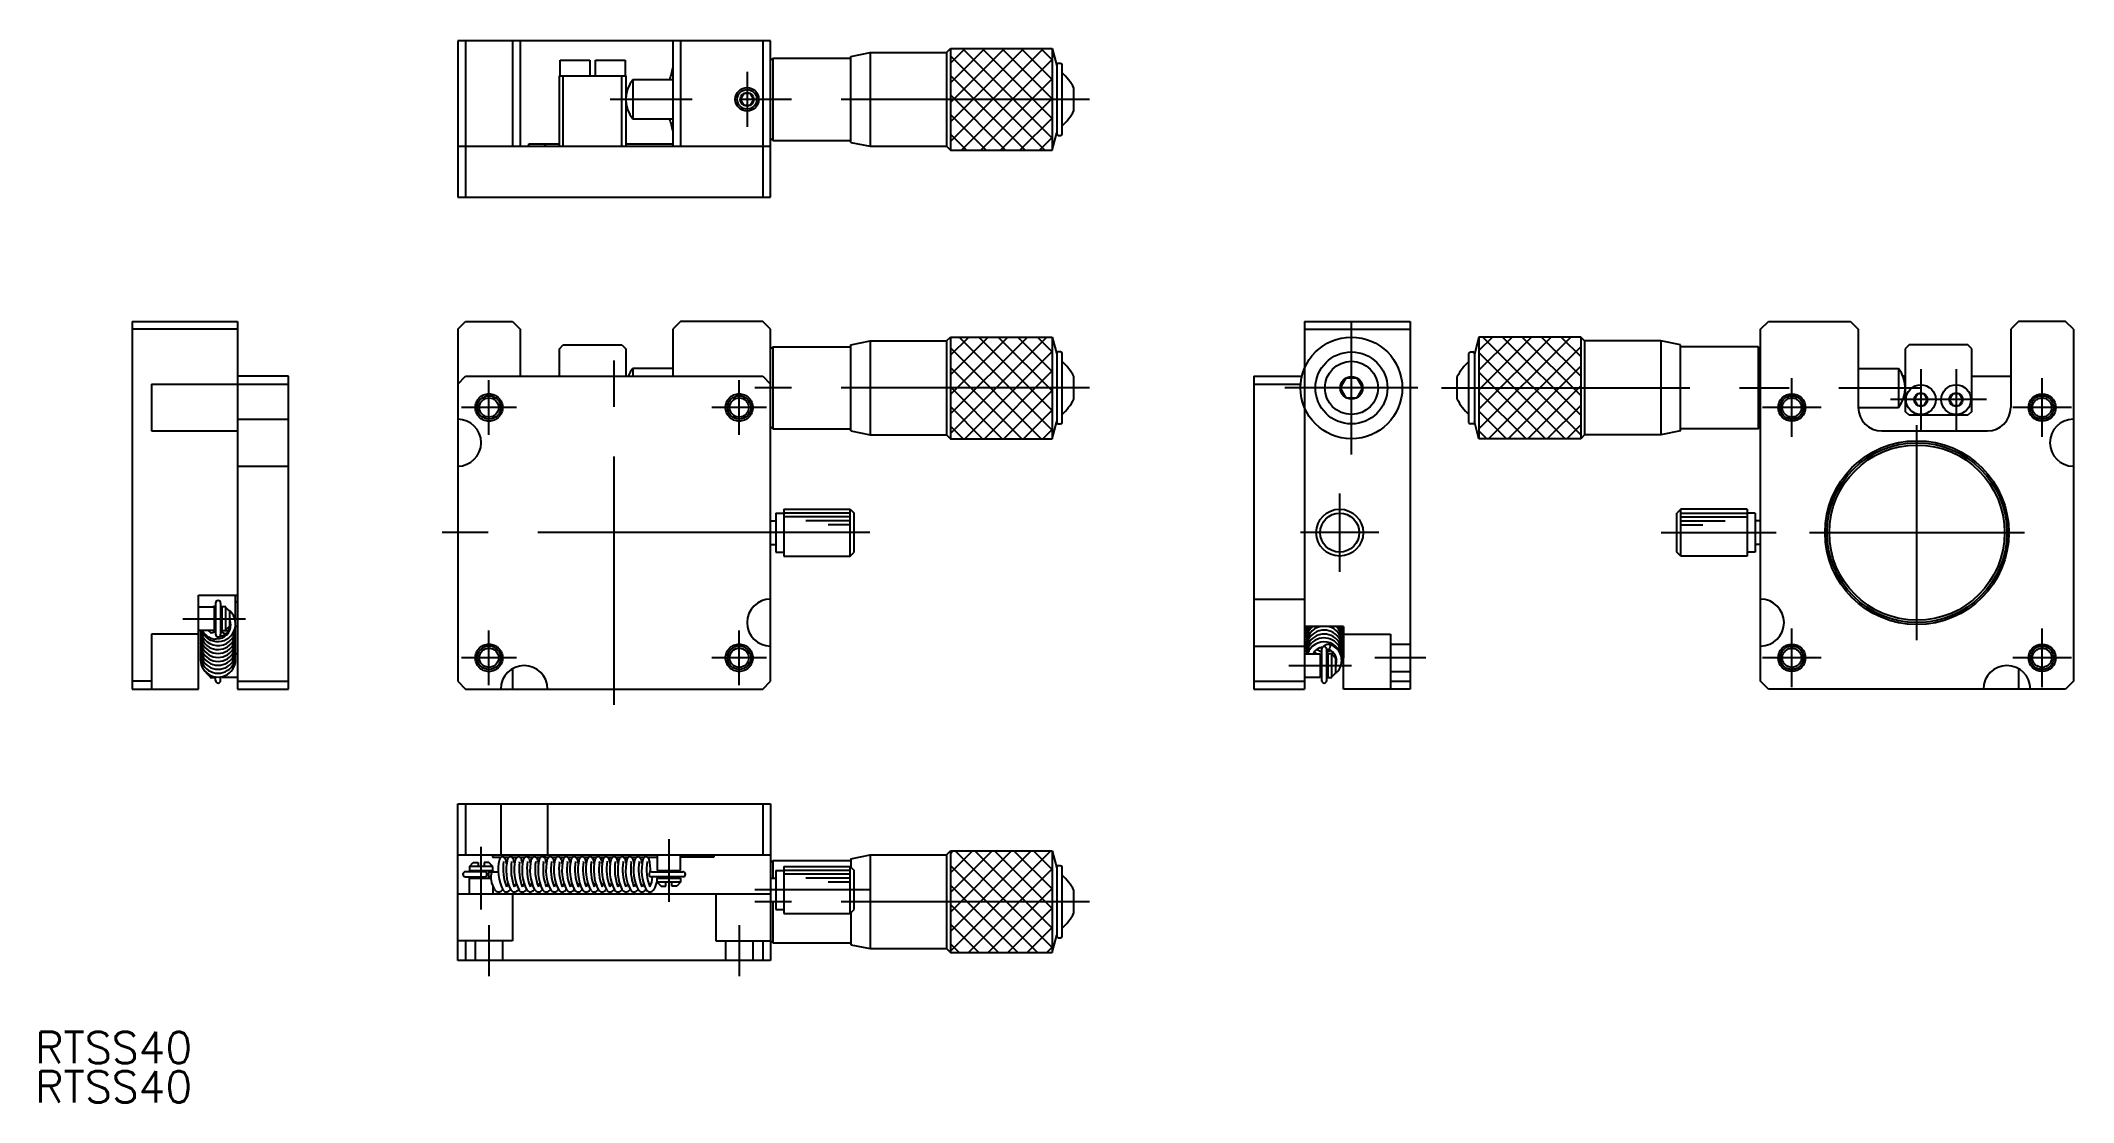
# Model space of a CAD drawing. Extents: x 1 to 261, y 0 to 136.
import ezdxf

# ---------------------------------------------------------------- set-up
doc = ezdxf.new("R2010")
doc.units = 0
doc.linetypes.add('CENTER', pattern=[50.8, 31.75, -6.35, 6.35, -6.35])
doc.linetypes.add('DASHED', pattern=[19.05, 12.7, -6.35])
doc.layers.get('0').update_dxf_attribs({"linetype": 'CONTINUOUS'})
doc.layers.add('CENTER', color=1, linetype='CENTER')
doc.styles.get("Standard").update_dxf_attribs({"font": 'txt.shx', "height": 3, "bigfont": 'bigfont.shx'})

# ---------------------------------------------------------------- blocks, each defined once
blk = doc.blocks.new('*U18')
at = {"color": 7, "linetype": 'CONTINUOUS'}
blk.add_text('RTSS40', height=4, dxfattribs=at).set_placement((0, 5))
blk = doc.blocks.new('*U19')
at = {"color": 7, "linetype": 'CONTINUOUS'}
blk.add_text('RTSS40', height=4, dxfattribs=at).set_placement((0, 0))

msp = doc.modelspace()

# ---------------------------------------------------------------- linework, layer by layer
at = {"color": 7, "linetype": 'CONTINUOUS'}
for p, q in [((54.01, 135.72), (54.01, 115.72)), ((94.01, 135.72), (54.01, 135.72)), ((55.01, 135.72), (55.01, 115.72)), ((61.01, 135.72), (61.01, 122.22)), ((62.01, 135.72), (62.01, 122.22)), ((81.51, 135.72), (81.51, 122.22)), ((82.51, 135.72), (82.51, 122.22)), ((93.01, 135.72), (93.01, 115.72)), ((94.01, 115.72), (94.01, 135.72)), ((67.11, 131.22), (67.11, 133.22)), ((67.11, 133.22), (70.91, 133.22)), ((70.91, 133.22), (70.91, 131.22)), ((71.61, 131.22), (71.61, 133.22)), ((71.61, 133.22), (75.41, 133.22)), ((75.41, 133.22), (75.41, 131.22)), ((94.01, 133.17), (94.31, 133.47)), ((94.31, 133.47), (94.31, 122.97)), ((94.31, 133.47), (104.26, 133.47)), ((104.26, 133.72), (106.76, 134.22)), ((104.26, 122.72), (104.26, 133.72)), ((106.76, 134.22), (106.76, 122.22)), ((106.76, 134.22), (116.51, 134.22)), ((116.51, 134.22), (117.01, 134.72)), ((116.51, 134.22), (116.51, 122.22)), ((117.01, 134.72), (130.01, 134.72)), ((117.01, 134.72), (117.01, 121.72)), ((130.01, 134.72), (130.6, 132.52)), ((130.01, 134.72), (130.01, 121.72)), ((130.6, 132.62), (130.6, 123.82)), ((131.1, 132.82), (130.8, 132.82)), ((131.3, 123.82), (131.3, 132.62)), ((67.01, 122.22), (67.01, 131.22)), ((67.01, 131.22), (75.51, 131.22)), ((67.51, 122.22), (67.51, 131.22)), ((75.01, 122.22), (75.01, 131.22)), ((75.51, 131.22), (75.51, 122.22)), ((81.51, 130.72), (76.39, 130.72)), ((76.39, 130.72), (76.39, 125.72)), ((90.58, 128.97), (90.14, 128.22)), ((90.14, 128.22), (90.58, 127.47)), ((91.44, 128.97), (90.58, 128.97)), ((90.58, 127.47), (91.44, 127.47)), ((91.88, 128.22), (91.44, 128.97)), ((91.44, 127.47), (91.88, 128.22)), ((132.8, 126.78), (132.8, 129.67)), ((76.39, 125.72), (81.51, 125.72)), ((54.01, 122.22), (94.01, 122.22)), ((63.1, 122.22), (63.1, 122.52)), ((63.1, 122.52), (67.01, 122.52)), ((65.31, 122.22), (65.01, 122.52)), ((75.51, 122.52), (81.5, 122.52)), ((94.31, 122.97), (94.01, 123.27)), ((94.31, 122.97), (104.26, 122.97)), ((104.26, 122.72), (106.76, 122.22)), ((106.76, 122.22), (116.51, 122.22)), ((116.51, 122.22), (117.01, 121.72)), ((130.01, 121.72), (130.6, 123.92)), ((130.8, 123.62), (131.1, 123.62)), ((117.01, 121.72), (130.01, 121.72)), ((54.01, 115.72), (94.01, 115.72)), ((12.37, 99.83), (25.87, 99.83)), ((12.37, 99.83), (12.37, 52.83)), ((25.87, 98.83), (12.37, 98.83)), ((25.87, 99.83), (25.87, 52.83)), ((54.01, 98.83), (55.01, 99.83)), ((54.01, 98.83), (54.01, 53.83)), ((55.01, 99.83), (61.01, 99.83)), ((61.01, 99.83), (62.01, 98.83)), ((62.01, 98.83), (62.01, 92.83)), ((82.51, 99.83), (81.51, 98.83)), ((81.51, 98.83), (81.51, 92.83)), ((93.01, 99.83), (82.51, 99.83)), ((94.01, 98.83), (93.01, 99.83)), ((94.01, 53.83), (94.01, 98.83)), ((162.29, 99.83), (175.79, 99.83)), ((162.29, 99.83), (162.29, 93.83)), ((162.29, 98.83), (175.79, 98.83)), ((175.79, 99.83), (175.79, 52.83)), ((220.6, 98.83), (221.6, 99.83)), ((220.6, 53.83), (220.6, 98.83)), ((221.6, 99.83), (232.1, 99.83)), ((232.1, 99.83), (233.1, 98.83)), ((233.1, 98.83), (233.1, 88.83)), ((253.6, 99.83), (252.6, 98.83)), ((252.6, 98.83), (252.6, 88.83)), ((259.6, 99.83), (253.6, 99.83)), ((260.6, 98.83), (259.6, 99.83)), ((260.6, 98.83), (260.6, 53.83)), ((67.01, 96.33), (67.51, 96.83)), ((67.01, 92.83), (67.01, 96.33)), ((67.51, 96.83), (75.01, 96.83)), ((75.01, 96.83), (75.51, 96.33)), ((75.51, 96.33), (75.51, 92.83)), ((94.01, 96.28), (94.31, 96.58)), ((94.31, 96.58), (94.31, 86.08)), ((94.31, 96.58), (104.26, 96.58)), ((104.26, 96.83), (106.76, 97.33)), ((104.26, 85.83), (104.26, 96.83)), ((106.76, 97.33), (106.76, 85.33)), ((106.76, 97.33), (116.51, 97.33)), ((116.51, 97.33), (117.01, 97.83)), ((116.51, 97.33), (116.51, 85.33)), ((117.01, 97.83), (130.01, 97.83)), ((117.01, 97.83), (117.01, 84.83)), ((130.01, 97.83), (130.6, 95.63)), ((130.01, 97.83), (130.01, 84.83)), ((184.6, 97.83), (184.01, 95.63)), ((197.6, 97.83), (184.6, 97.83)), ((184.6, 97.83), (184.6, 84.83)), ((198.1, 97.33), (197.6, 97.83)), ((197.6, 97.83), (197.6, 84.83)), ((207.85, 97.33), (198.1, 97.33)), ((198.1, 97.33), (198.1, 85.33)), ((210.35, 96.83), (207.85, 97.33)), ((207.85, 97.33), (207.85, 85.33)), ((210.35, 85.83), (210.35, 96.83)), ((220.3, 96.58), (210.35, 96.58)), ((220.6, 96.28), (220.3, 96.58)), ((220.3, 96.58), (220.3, 86.08)), ((239.6, 96.83), (239.1, 96.33)), ((239.1, 96.33), (239.1, 88.33)), ((247.1, 96.83), (239.6, 96.83)), ((247.6, 96.33), (247.1, 96.83)), ((247.6, 88.33), (247.6, 96.33)), ((81.51, 93.83), (76.39, 93.83)), ((76.39, 93.83), (76.39, 92.83)), ((130.6, 95.73), (130.6, 86.93)), ((131.1, 95.93), (130.8, 95.93)), ((131.3, 86.93), (131.3, 95.73)), ((183.31, 86.93), (183.31, 95.73)), ((183.51, 95.93), (183.81, 95.93)), ((184.01, 95.73), (184.01, 86.93)), ((233.1, 93.83), (238.22, 93.83)), ((238.22, 93.83), (238.22, 88.83)), ((14.87, 91.83), (32.37, 91.83)), ((14.87, 91.83), (14.87, 85.83)), ((32.37, 92.83), (25.87, 92.83)), ((32.37, 52.83), (32.37, 92.83)), ((54.01, 91.83), (55.01, 92.83)), ((55.01, 92.83), (93.01, 92.83)), ((93.01, 92.83), (94.01, 91.83)), ((132.81, 89.89), (132.81, 92.78)), ((155.79, 92.83), (155.79, 52.83)), ((155.79, 92.83), (161.97, 92.83)), ((155.79, 91.83), (161.81, 91.83)), ((167.57, 92.58), (166.85, 91.33)), ((166.85, 91.33), (167.57, 90.08)), ((169.01, 92.58), (167.57, 92.58)), ((169.74, 91.33), (169.01, 92.58)), ((169.01, 90.08), (169.74, 91.33)), ((181.81, 89.89), (181.81, 92.78)), ((239.1, 92.83), (238.8, 92.83)), ((247.6, 92.83), (252.6, 92.83)), ((162.29, 88.83), (162.29, 52.83)), ((167.57, 90.08), (169.01, 90.08)), ((233.1, 88.83), (238.22, 88.83)), ((240.67, 90.58), (240.23, 89.83)), ((240.23, 89.83), (240.67, 89.09)), ((241.53, 90.58), (240.67, 90.58)), ((240.67, 89.09), (241.53, 89.09)), ((241.96, 89.83), (241.53, 90.58)), ((241.53, 89.09), (241.96, 89.83)), ((245.17, 90.58), (244.73, 89.83)), ((244.73, 89.83), (245.17, 89.09)), ((246.03, 90.58), (245.17, 90.58)), ((245.17, 89.09), (246.03, 89.09)), ((246.46, 89.83), (246.03, 90.58)), ((246.03, 89.09), (246.46, 89.83)), ((14.87, 85.83), (25.87, 85.83)), ((25.87, 87.33), (32.37, 87.33)), ((94.31, 86.08), (94.01, 86.38)), ((94.31, 86.08), (104.26, 86.08)), ((104.26, 85.83), (106.76, 85.33)), ((130.01, 84.83), (130.6, 87.03)), ((130.8, 86.73), (131.1, 86.73)), ((183.81, 86.73), (183.51, 86.73)), ((184.6, 84.83), (184.01, 87.03)), ((210.35, 85.83), (207.85, 85.33)), ((220.3, 86.08), (210.35, 86.08)), ((220.3, 86.08), (220.6, 86.38)), ((236.1, 85.83), (249.6, 85.83)), ((239.6, 87.83), (239.1, 88.33)), ((247.1, 87.83), (239.6, 87.83)), ((247.6, 88.33), (247.1, 87.83)), ((106.76, 85.33), (116.51, 85.33)), ((116.51, 85.33), (117.01, 84.83)), ((117.01, 84.83), (130.01, 84.83)), ((197.6, 84.83), (184.6, 84.83)), ((198.1, 85.33), (197.6, 84.83)), ((207.85, 85.33), (198.1, 85.33)), ((25.87, 81.33), (32.37, 81.33)), ((95.71, 75.83), (104.21, 75.83)), ((95.71, 75.83), (95.71, 69.83)), ((104.21, 75.83), (104.71, 75.33)), ((104.21, 69.83), (104.21, 75.83)), ((210.4, 75.83), (209.9, 75.33)), ((218.9, 75.83), (210.4, 75.83)), ((210.4, 69.83), (210.4, 75.83)), ((218.9, 75.83), (218.9, 69.83)), ((94.01, 74.33), (94.71, 74.33)), ((94.71, 75.33), (95.71, 75.33)), ((94.71, 75.33), (94.71, 70.33)), ((104.71, 70.33), (104.71, 75.33)), ((209.9, 70.33), (209.9, 75.33)), ((219.9, 75.33), (218.9, 75.33)), ((219.9, 75.33), (219.9, 70.33)), ((220.6, 74.33), (219.9, 74.33)), ((94.01, 71.33), (94.71, 71.33)), ((94.71, 70.33), (95.71, 70.33)), ((104.21, 69.83), (104.71, 70.33)), ((210.4, 69.83), (209.9, 70.33)), ((219.9, 70.33), (218.9, 70.33)), ((220.6, 71.33), (219.9, 71.33)), ((95.71, 69.83), (104.21, 69.83)), ((218.9, 69.83), (210.4, 69.83)), ((20.87, 52.83), (20.87, 64.83)), ((20.87, 64.83), (25.87, 64.83)), ((20.87, 63.33), (22.87, 63.33)), ((22.87, 63.37), (22.73, 63.33)), ((23.04, 63.39), (22.87, 63.37)), ((22.87, 63.33), (22.87, 60.33)), ((22.87, 62.83), (23.04, 62.83)), ((23.04, 63.83), (23.04, 59.83)), ((23.69, 63.83), (23.69, 59.83)), ((23.69, 63.38), (23.88, 63.35)), ((23.69, 62.83), (23.87, 62.83)), ((23.87, 63.33), (23.87, 60.33)), ((24.37, 63.33), (23.87, 63.33)), ((23.88, 63.35), (23.92, 63.33)), ((24.37, 60.33), (24.37, 63.33)), ((24.37, 63.28), (24.87, 62.75)), ((24.87, 60.92), (24.87, 62.75)), ((25.57, 64.83), (25.57, 61.48)), ((25.57, 63.83), (25.87, 64.13)), ((155.79, 64.33), (162.29, 64.33)), ((20.87, 59.83), (14.87, 59.83)), ((14.87, 59.83), (14.87, 52.83)), ((22.87, 60.33), (20.87, 60.33)), ((22.52, 60.03), (23.04, 60.21)), ((22.87, 60.83), (23.04, 60.83)), ((22.87, 60.83), (23.04, 60.83)), ((22.87, 60.68), (23.04, 60.72)), ((23.69, 60.83), (23.87, 60.83)), ((23.69, 60.83), (23.87, 60.83)), ((23.69, 60.7), (23.87, 60.65)), ((23.69, 60.19), (24.35, 59.89)), ((23.87, 60.33), (24.37, 60.33)), ((24.37, 60.39), (24.87, 60.92)), ((24.37, 60.37), (24.6, 60.14)), ((24.61, 60.64), (24.77, 60.4)), ((24.8, 60.84), (24.88, 60.65)), ((24.87, 61.43), (24.96, 61.03)), ((24.87, 61.18), (24.94, 60.91)), ((25.87, 60.83), (25.57, 60.83)), ((167.29, 60.83), (162.29, 60.83)), ((162.56, 60.83), (162.55, 59.76)), ((162.59, 60.83), (162.55, 59.77)), ((162.66, 60.83), (162.55, 59.76)), ((167.03, 60.05), (166.97, 60.83)), ((167.03, 60.05), (167.05, 60.83)), ((167.03, 60.05), (167.03, 60.83)), ((167.04, 60.33), (167.29, 60.33)), ((167.29, 52.83), (167.29, 60.83)), ((167.29, 60.83), (167.29, 59.83)), ((167.29, 59.83), (173.29, 59.83)), ((167.29, 59.83), (167.29, 56.83)), ((173.29, 59.83), (173.29, 52.83)), ((22.59, 59.28), (22.92, 59.23)), ((22.92, 59.23), (22.96, 59.23)), ((22.92, 59.23), (22.96, 59.23)), ((22.96, 59.23), (23, 59.24)), ((22.96, 59.23), (23, 59.24)), ((23, 59.24), (23.04, 59.25)), ((23, 59.24), (23.04, 59.25)), ((23.04, 59.25), (23.08, 59.26)), ((23.04, 59.25), (23.08, 59.26)), ((23.08, 59.26), (23.12, 59.27)), ((23.08, 59.26), (23.12, 59.27)), ((23.12, 59.27), (23.16, 59.28)), ((23.12, 59.27), (23.16, 59.28)), ((23.16, 59.28), (23.2, 59.3)), ((23.16, 59.28), (23.2, 59.3)), ((23.2, 59.3), (23.23, 59.32)), ((23.2, 59.3), (23.23, 59.32)), ((23.23, 59.32), (23.27, 59.34)), ((23.23, 59.32), (23.27, 59.34)), ((23.27, 59.34), (23.31, 59.36)), ((23.27, 59.34), (23.31, 59.36)), ((23.31, 59.36), (23.34, 59.38)), ((23.31, 59.36), (23.34, 59.38)), ((23.34, 59.38), (23.37, 59.4)), ((23.34, 59.38), (23.37, 59.4)), ((23.37, 59.4), (23.4, 59.43)), ((23.37, 59.4), (23.4, 59.43)), ((23.4, 59.43), (23.44, 59.46)), ((23.4, 59.43), (23.44, 59.46)), ((23.44, 59.46), (23.46, 59.49)), ((23.44, 59.46), (23.46, 59.49)), ((23.46, 59.49), (23.49, 59.52)), ((23.46, 59.49), (23.49, 59.52)), ((23.49, 59.52), (23.51, 59.54)), ((23.49, 59.52), (23.51, 59.54)), ((23.66, 59.69), (23.88, 59.64)), ((25.87, 57.33), (25.6, 57.33)), ((25.6, 57.33), (25.87, 57.33)), ((155.79, 58.33), (162.29, 58.33)), ((162.29, 57.33), (164.29, 57.33)), ((163.41, 57.33), (163.39, 57.36)), ((163.86, 57.33), (163.57, 57.61)), ((164.47, 57.56), (163.83, 57.87)), ((164.29, 57.33), (164.29, 54.33)), ((164.5, 58.06), (164.3, 58.12)), ((164.47, 57.93), (164.47, 53.93)), ((164.67, 58.24), (164.65, 58.22)), ((164.67, 58.24), (164.65, 58.22)), ((164.7, 58.27), (164.67, 58.24)), ((164.7, 58.27), (164.67, 58.24)), ((164.73, 58.3), (164.7, 58.27)), ((164.73, 58.3), (164.7, 58.27)), ((164.76, 58.33), (164.73, 58.3)), ((164.76, 58.33), (164.73, 58.3)), ((164.79, 58.36), (164.76, 58.33)), ((164.79, 58.36), (164.76, 58.33)), ((164.83, 58.38), (164.79, 58.36)), ((164.83, 58.38), (164.79, 58.36)), ((164.86, 58.4), (164.83, 58.38)), ((164.86, 58.4), (164.83, 58.38)), ((164.9, 58.42), (164.86, 58.4)), ((164.9, 58.42), (164.86, 58.4)), ((164.93, 58.44), (164.9, 58.42)), ((164.93, 58.44), (164.9, 58.42)), ((164.97, 58.46), (164.93, 58.44)), ((164.97, 58.46), (164.93, 58.44)), ((165.01, 58.48), (164.97, 58.46)), ((165.01, 58.48), (164.97, 58.46)), ((165.05, 58.49), (165.01, 58.48)), ((165.05, 58.49), (165.01, 58.48)), ((165.09, 58.5), (165.05, 58.49)), ((165.09, 58.5), (165.05, 58.49)), ((165.13, 58.51), (165.09, 58.5)), ((165.13, 58.51), (165.09, 58.5)), ((165.12, 57.93), (165.12, 53.93)), ((165.12, 57.71), (165.16, 57.81)), ((165.66, 57.74), (165.12, 57.55)), ((165.17, 58.52), (165.13, 58.51)), ((165.17, 58.52), (165.13, 58.51)), ((165.38, 57.87), (165.16, 57.81)), ((165.16, 57.81), (165.37, 57.87)), ((165.21, 58.53), (165.17, 58.52)), ((165.21, 58.53), (165.17, 58.52)), ((165.25, 58.53), (165.21, 58.53)), ((165.25, 58.53), (165.21, 58.53)), ((165.29, 58.53), (165.25, 58.53)), ((165.29, 58.53), (165.25, 58.53)), ((165.33, 58.53), (165.29, 58.53)), ((165.33, 58.53), (165.29, 58.53)), ((165.29, 57.33), (165.29, 54.33)), ((165.79, 57.33), (165.29, 57.33)), ((165.37, 58.53), (165.33, 58.53)), ((165.37, 58.53), (165.33, 58.53)), ((165.41, 58.53), (165.37, 58.53)), ((165.41, 58.53), (165.37, 58.53)), ((165.38, 57.87), (165.37, 57.87)), ((165.37, 57.87), (165.37, 57.87)), ((165.38, 57.87), (165.37, 57.87)), ((165.37, 57.87), (165.37, 57.87)), ((165.39, 57.88), (165.38, 57.88)), ((165.38, 57.88), (165.38, 57.87)), ((165.39, 57.88), (165.38, 57.88)), ((165.38, 57.88), (165.38, 57.87)), ((165.4, 57.9), (165.39, 57.89)), ((165.4, 57.9), (165.39, 57.89)), ((165.39, 57.89), (165.39, 57.88)), ((165.39, 57.89), (165.39, 57.88)), ((165.41, 57.91), (165.4, 57.9)), ((165.41, 57.91), (165.4, 57.9)), ((165.45, 58.52), (165.41, 58.53)), ((165.45, 58.52), (165.41, 58.53)), ((165.42, 57.93), (165.41, 57.91)), ((165.42, 57.93), (165.41, 57.91)), ((165.43, 57.94), (165.42, 57.93)), ((165.43, 57.94), (165.42, 57.93)), ((165.44, 57.96), (165.43, 57.94)), ((165.44, 57.96), (165.43, 57.94)), ((165.45, 57.98), (165.44, 57.96)), ((165.45, 57.98), (165.44, 57.96)), ((165.49, 58.51), (165.45, 58.52)), ((165.49, 58.51), (165.45, 58.52)), ((165.46, 58.02), (165.45, 58)), ((165.46, 58.02), (165.45, 58)), ((165.45, 58), (165.45, 57.98)), ((165.45, 58), (165.45, 57.98)), ((165.47, 58.04), (165.46, 58.02)), ((165.47, 58.04), (165.46, 58.02)), ((165.48, 58.06), (165.47, 58.04)), ((165.48, 58.06), (165.47, 58.04)), ((165.49, 58.08), (165.48, 58.06)), ((165.49, 58.08), (165.48, 58.06)), ((165.53, 58.5), (165.49, 58.51)), ((165.53, 58.5), (165.49, 58.51)), ((165.5, 58.11), (165.49, 58.08)), ((165.5, 58.11), (165.49, 58.08)), ((165.51, 58.13), (165.5, 58.11)), ((165.51, 58.13), (165.5, 58.11)), ((165.52, 58.16), (165.51, 58.13)), ((165.52, 58.16), (165.51, 58.13)), ((165.53, 58.18), (165.52, 58.16)), ((165.53, 58.18), (165.52, 58.16)), ((165.57, 58.49), (165.53, 58.5)), ((165.57, 58.49), (165.53, 58.5)), ((165.54, 58.21), (165.53, 58.18)), ((165.54, 58.21), (165.53, 58.18)), ((165.55, 58.26), (165.54, 58.23)), ((165.55, 58.26), (165.54, 58.23)), ((165.54, 58.23), (165.54, 58.21)), ((165.54, 58.23), (165.54, 58.21)), ((165.56, 58.28), (165.55, 58.26)), ((165.56, 58.28), (165.55, 58.26)), ((165.57, 58.33), (165.56, 58.3)), ((165.57, 58.33), (165.56, 58.3)), ((165.56, 58.3), (165.56, 58.28)), ((165.56, 58.3), (165.56, 58.28)), ((165.57, 58.49), (165.58, 58.49)), ((165.58, 58.37), (165.57, 58.35)), ((165.58, 58.37), (165.57, 58.35)), ((165.57, 58.35), (165.57, 58.33)), ((165.57, 58.35), (165.57, 58.33)), ((165.58, 58.49), (165.58, 58.48)), ((165.58, 58.48), (165.58, 58.47)), ((165.58, 58.48), (165.58, 58.47)), ((165.58, 58.47), (165.59, 58.46)), ((165.58, 58.47), (165.59, 58.46)), ((165.59, 58.44), (165.58, 58.42)), ((165.59, 58.44), (165.58, 58.42)), ((165.58, 58.42), (165.58, 58.41)), ((165.58, 58.42), (165.58, 58.41)), ((165.58, 58.41), (165.58, 58.39)), ((165.58, 58.41), (165.58, 58.39)), ((165.58, 58.39), (165.58, 58.37)), ((165.58, 58.39), (165.58, 58.37)), ((165.59, 58.46), (165.59, 58.45)), ((165.59, 58.46), (165.59, 58.45)), ((165.59, 58.45), (165.59, 58.44)), ((165.59, 58.45), (165.59, 58.44)), ((165.98, 57.49), (165.79, 57.32)), ((165.79, 54.33), (165.79, 57.33)), ((165.79, 57.28), (165.79, 57.33)), ((165.79, 57.28), (166.29, 56.75)), ((166.18, 57.23), (166.03, 57.03)), ((21.87, 54.93), (21.87, 54.92)), ((22.37, 54.39), (21.87, 54.92)), ((22.37, 54.59), (22.37, 54.33)), ((61.01, 55.43), (61.01, 52.83)), ((164.47, 57.06), (164.29, 57.11)), ((164.29, 56.83), (164.47, 56.83)), ((164.47, 56.83), (164.29, 56.83)), ((164.29, 54.83), (164.47, 54.83)), ((165.29, 57.08), (165.12, 57.04)), ((165.12, 56.83), (165.29, 56.83)), ((165.29, 56.83), (165.12, 56.83)), ((165.12, 54.83), (165.29, 54.83)), ((165.79, 54.39), (166.29, 54.92)), ((166.31, 56.98), (166.23, 56.81)), ((166.29, 54.92), (166.29, 56.75)), ((166.37, 56.72), (166.29, 56.44)), ((253.6, 55.43), (253.6, 52.83)), ((14.87, 53.83), (12.37, 53.83)), ((12.37, 52.83), (20.87, 52.83)), ((22.37, 54.33), (22.87, 54.33)), ((22.87, 54.33), (22.87, 54.42)), ((22.87, 54.33), (22.87, 54.4)), ((23.04, 53.93), (23.04, 54.38)), ((23.69, 53.93), (23.69, 54.38)), ((23.87, 54.33), (23.87, 54.42)), ((23.87, 54.42), (23.87, 54.33)), ((25.87, 54.33), (23.87, 54.33)), ((25.87, 53.83), (32.37, 53.83)), ((25.87, 52.83), (32.37, 52.83)), ((54.01, 53.83), (55.01, 52.83)), ((55.01, 52.83), (93.01, 52.83)), ((93.01, 52.83), (94.01, 53.83)), ((155.79, 53.83), (162.29, 53.83)), ((155.79, 52.83), (162.29, 52.83)), ((164.29, 54.33), (162.29, 54.33)), ((165.29, 54.33), (165.79, 54.33)), ((175.79, 52.83), (167.29, 52.83)), ((173.29, 53.83), (175.79, 53.83)), ((221.6, 52.83), (220.6, 53.83)), ((259.6, 52.83), (221.6, 52.83)), ((260.6, 53.83), (259.6, 52.83)), ((54.01, 18.15), (54.01, 38.15)), ((54.01, 38.15), (94.01, 38.15)), ((55.01, 38.15), (55.01, 31.65)), ((59.51, 38.15), (59.51, 31.65)), ((65.51, 38.15), (65.51, 31.65)), ((93.01, 38.15), (93.01, 31.65)), ((94.01, 38.15), (94.01, 18.15)), ((54.01, 31.65), (94.01, 31.65)), ((58.45, 31.65), (58.45, 31.35)), ((58.45, 31.35), (59.59, 31.35)), ((59.42, 31.19), (59.34, 31.05)), ((59.5, 31.3), (59.42, 31.19)), ((59.61, 31.37), (59.5, 31.3)), ((59.73, 31.39), (59.61, 31.37)), ((59.83, 31.38), (59.73, 31.39)), ((59.93, 31.33), (59.83, 31.38)), ((59.88, 31.35), (60.6, 31.35)), ((60.03, 31.24), (59.93, 31.33)), ((60.1, 31.14), (60.03, 31.24)), ((60.46, 31.22), (60.38, 31.09)), ((60.55, 31.32), (60.46, 31.22)), ((60.64, 31.37), (60.55, 31.32)), ((60.75, 31.39), (60.64, 31.37)), ((60.86, 31.38), (60.75, 31.39)), ((60.96, 31.33), (60.86, 31.38)), ((60.91, 31.35), (61.63, 31.35)), ((61.05, 31.24), (60.96, 31.33)), ((61.12, 31.14), (61.05, 31.24)), ((61.5, 31.25), (61.43, 31.14)), ((61.58, 31.32), (61.5, 31.25)), ((61.68, 31.38), (61.58, 31.32)), ((61.79, 31.39), (61.68, 31.38)), ((61.9, 31.37), (61.79, 31.39)), ((62, 31.31), (61.9, 31.37)), ((61.93, 31.35), (62.64, 31.35)), ((62.08, 31.24), (62, 31.31)), ((62.15, 31.13), (62.08, 31.24)), ((62.53, 31.27), (62.47, 31.19)), ((62.62, 31.34), (62.53, 31.27)), ((62.73, 31.39), (62.62, 31.34)), ((62.83, 31.39), (62.73, 31.39)), ((62.94, 31.36), (62.83, 31.39)), ((63.03, 31.3), (62.94, 31.36)), ((62.95, 31.35), (63.66, 31.35)), ((63.11, 31.22), (63.03, 31.3)), ((63.1, 31.65), (63.1, 31.35)), ((63.18, 31.11), (63.11, 31.22)), ((63.51, 31.22), (63.43, 31.08)), ((63.58, 31.3), (63.51, 31.22)), ((63.66, 31.36), (63.58, 31.3)), ((63.76, 31.39), (63.66, 31.36)), ((63.87, 31.39), (63.76, 31.39)), ((63.98, 31.35), (63.87, 31.39)), ((63.97, 31.35), (64.68, 31.35)), ((64.06, 31.29), (63.98, 31.35)), ((64.15, 31.2), (64.06, 31.29)), ((64.2, 31.09), (64.15, 31.2)), ((64.54, 31.24), (64.47, 31.12)), ((64.63, 31.33), (64.54, 31.24)), ((64.72, 31.38), (64.63, 31.33)), ((64.84, 31.39), (64.72, 31.38)), ((64.94, 31.37), (64.84, 31.39)), ((65.05, 31.31), (64.94, 31.37)), ((64.98, 31.35), (65.7, 31.35)), ((65.31, 31.65), (65.01, 31.35)), ((65.14, 31.23), (65.05, 31.31)), ((65.22, 31.11), (65.14, 31.23)), ((65.6, 31.28), (65.52, 31.18)), ((65.68, 31.34), (65.6, 31.28)), ((65.78, 31.39), (65.68, 31.34)), ((65.89, 31.39), (65.78, 31.39)), ((66, 31.36), (65.89, 31.39)), ((66.09, 31.3), (66, 31.36)), ((66.01, 31.35), (66.73, 31.35)), ((66.16, 31.22), (66.09, 31.3)), ((66.23, 31.11), (66.16, 31.22)), ((66.6, 31.25), (66.52, 31.15)), ((66.7, 31.34), (66.6, 31.25)), ((66.8, 31.38), (66.7, 31.34)), ((66.92, 31.39), (66.8, 31.38)), ((67.03, 31.35), (66.92, 31.39)), ((67.03, 31.35), (67.74, 31.35)), ((67.12, 31.29), (67.03, 31.35)), ((67.19, 31.21), (67.12, 31.29)), ((67.26, 31.09), (67.19, 31.21)), ((67.61, 31.25), (67.53, 31.12)), ((67.7, 31.33), (67.61, 31.25)), ((67.81, 31.39), (67.7, 31.33)), ((67.93, 31.39), (67.81, 31.39)), ((68.03, 31.36), (67.93, 31.39)), ((68.13, 31.3), (68.03, 31.36)), ((68.04, 31.35), (68.75, 31.35)), ((68.2, 31.23), (68.13, 31.3)), ((68.26, 31.12), (68.2, 31.23)), ((68.58, 31.19), (68.53, 31.09)), ((68.66, 31.28), (68.58, 31.19)), ((68.74, 31.35), (68.66, 31.28)), ((68.86, 31.39), (68.74, 31.35)), ((68.97, 31.39), (68.86, 31.39)), ((69.07, 31.35), (68.97, 31.39)), ((69.07, 31.35), (69.78, 31.35)), ((69.17, 31.28), (69.07, 31.35)), ((69.24, 31.19), (69.17, 31.28)), ((69.3, 31.08), (69.24, 31.19)), ((69.66, 31.27), (69.6, 31.18)), ((69.74, 31.33), (69.66, 31.27)), ((69.84, 31.38), (69.74, 31.33)), ((69.95, 31.39), (69.84, 31.38)), ((70.05, 31.37), (69.95, 31.39)), ((70.14, 31.32), (70.05, 31.37)), ((70.08, 31.35), (70.79, 31.35)), ((70.22, 31.24), (70.14, 31.32)), ((70.29, 31.14), (70.22, 31.24)), ((70.63, 31.19), (70.56, 31.06)), ((70.69, 31.28), (70.63, 31.19)), ((70.79, 31.35), (70.69, 31.28)), ((70.88, 31.39), (70.79, 31.35)), ((70.99, 31.39), (70.88, 31.39)), ((71.1, 31.36), (70.99, 31.39)), ((71.19, 31.3), (71.1, 31.36)), ((71.1, 31.35), (71.82, 31.35)), ((71.26, 31.22), (71.19, 31.3)), ((71.31, 31.13), (71.26, 31.22)), ((71.7, 31.26), (71.64, 31.18)), ((71.8, 31.35), (71.7, 31.26)), ((71.92, 31.39), (71.8, 31.35)), ((72.03, 31.39), (71.92, 31.39)), ((72.14, 31.35), (72.03, 31.39)), ((72.12, 31.35), (72.83, 31.35)), ((72.23, 31.28), (72.14, 31.35)), ((72.3, 31.2), (72.23, 31.28)), ((72.36, 31.08), (72.3, 31.2)), ((72.74, 31.28), (72.65, 31.16)), ((72.82, 31.35), (72.74, 31.28)), ((72.93, 31.39), (72.82, 31.35)), ((73.03, 31.39), (72.93, 31.39)), ((73.14, 31.36), (73.03, 31.39)), ((73.23, 31.29), (73.14, 31.36)), ((73.14, 31.35), (73.85, 31.35)), ((73.31, 31.2), (73.23, 31.29)), ((73.38, 31.09), (73.31, 31.2)), ((73.68, 31.2), (73.62, 31.09)), ((73.77, 31.3), (73.68, 31.2)), ((73.85, 31.36), (73.77, 31.3)), ((73.97, 31.39), (73.85, 31.36)), ((74.07, 31.39), (73.97, 31.39)), ((74.18, 31.34), (74.07, 31.39)), ((74.16, 31.35), (74.87, 31.35)), ((74.26, 31.28), (74.18, 31.34)), ((74.33, 31.2), (74.26, 31.28)), ((74.39, 31.1), (74.33, 31.2)), ((74.71, 31.21), (74.66, 31.12)), ((74.81, 31.32), (74.71, 31.21)), ((74.9, 31.37), (74.81, 31.32)), ((75.01, 31.39), (74.9, 31.37)), ((75.11, 31.38), (75.01, 31.39)), ((75.22, 31.33), (75.11, 31.38)), ((75.17, 31.35), (75.89, 31.35)), ((75.31, 31.24), (75.22, 31.33)), ((75.4, 31.12), (75.31, 31.24)), ((75.77, 31.25), (75.7, 31.16)), ((75.86, 31.34), (75.77, 31.25)), ((75.96, 31.39), (75.86, 31.34)), ((76.07, 31.39), (75.96, 31.39)), ((76.18, 31.36), (76.07, 31.39)), ((76.26, 31.31), (76.18, 31.36)), ((76.2, 31.35), (76.92, 31.35)), ((76.35, 31.23), (76.26, 31.31)), ((76.41, 31.14), (76.35, 31.23)), ((76.79, 31.26), (76.71, 31.14)), ((76.9, 31.34), (76.79, 31.26)), ((76.99, 31.38), (76.9, 31.34)), ((77.1, 31.39), (76.99, 31.38)), ((77.21, 31.36), (77.1, 31.39)), ((77.31, 31.29), (77.21, 31.36)), ((77.22, 31.35), (77.93, 31.35)), ((77.4, 31.19), (77.31, 31.29)), ((77.46, 31.07), (77.4, 31.19)), ((77.8, 31.25), (77.74, 31.15)), ((77.9, 31.34), (77.8, 31.25)), ((78.01, 31.39), (77.9, 31.34)), ((78.11, 31.39), (78.01, 31.39)), ((78.23, 31.36), (78.11, 31.39)), ((78.34, 31.29), (78.23, 31.36)), ((78.24, 31.35), (79.51, 31.35)), ((78.43, 31.17), (78.34, 31.29)), ((79.51, 31.65), (79.51, 29.65)), ((82.51, 29.65), (82.51, 31.65)), ((86.75, 31.35), (82.51, 31.35)), ((83.01, 31.35), (82.71, 31.65)), ((86.75, 31.65), (86.75, 31.35)), ((104.26, 31.15), (106.76, 31.65)), ((106.76, 31.65), (106.76, 19.65)), ((106.76, 31.65), (116.51, 31.65)), ((116.51, 31.65), (117.01, 32.15)), ((116.51, 31.65), (116.51, 19.65)), ((117.01, 32.15), (130.01, 32.15)), ((117.01, 32.15), (117.01, 19.15)), ((130.01, 32.15), (130.6, 29.95)), ((130.01, 32.15), (130.01, 19.15)), ((57.59, 29.47), (55.01, 29.47)), ((55.01, 28.82), (57.59, 28.82)), ((55.51, 30.15), (56.01, 30.65)), ((58.51, 30.15), (55.51, 30.15)), ((55.51, 30.15), (55.51, 29.65)), ((55.51, 29.65), (58.51, 29.65)), ((55.51, 26.65), (55.51, 28.65)), ((55.51, 28.65), (58.25, 28.65)), ((56.01, 30.65), (56.61, 30.65)), ((56.01, 29.49), (56.01, 29.65)), ((56.01, 28.65), (56.01, 28.84)), ((56.61, 30.65), (56.61, 30.15)), ((58.01, 30.65), (57.41, 30.65)), ((57.41, 30.65), (57.41, 30.15)), ((57.59, 29.47), (57.6, 29.47)), ((57.6, 28.82), (57.59, 28.82)), ((57.6, 29.47), (57.61, 29.47)), ((57.61, 28.82), (57.6, 28.82)), ((57.61, 29.47), (57.61, 29.46)), ((57.61, 29.46), (57.62, 29.45)), ((57.62, 28.84), (57.61, 28.83)), ((57.61, 28.83), (57.61, 28.82)), ((57.62, 29.45), (57.63, 29.45)), ((57.63, 28.85), (57.62, 28.84)), ((57.63, 29.45), (57.63, 29.43)), ((57.63, 29.43), (57.64, 29.42)), ((57.64, 28.87), (57.63, 28.86)), ((57.63, 28.86), (57.63, 28.85)), ((57.64, 29.42), (57.65, 29.41)), ((57.65, 28.88), (57.64, 28.87)), ((57.65, 29.41), (57.65, 29.39)), ((57.65, 29.39), (57.66, 29.38)), ((57.66, 28.92), (57.65, 28.9)), ((57.65, 28.9), (57.65, 28.88)), ((57.66, 29.38), (57.66, 29.36)), ((57.66, 29.36), (57.67, 29.34)), ((57.67, 28.95), (57.66, 28.93)), ((57.66, 28.93), (57.66, 28.92)), ((57.67, 29.34), (57.67, 29.32)), ((57.67, 29.32), (57.68, 29.29)), ((57.68, 29), (57.67, 28.98)), ((57.67, 28.98), (57.67, 28.95)), ((57.68, 29.29), (57.68, 29.27)), ((57.68, 29.27), (57.68, 29.25)), ((57.68, 29.25), (57.68, 29.22)), ((57.68, 29.22), (57.68, 29.2)), ((57.68, 29.2), (57.69, 29.17)), ((57.69, 29.12), (57.68, 29.09)), ((57.68, 29.09), (57.68, 29.07)), ((57.68, 29.07), (57.68, 29.04)), ((57.68, 29.04), (57.68, 29.02)), ((57.68, 29.02), (57.68, 29)), ((57.69, 29.17), (57.69, 29.15)), ((57.69, 29.15), (57.69, 29.12)), ((58.51, 30.15), (58.01, 30.65)), ((58.01, 28.65), (58.01, 29.65)), ((58.01, 29.47), (59.18, 29.47)), ((58.01, 28.82), (58.24, 28.82)), ((58.31, 29.23), (58.27, 29.1)), ((58.37, 29.33), (58.31, 29.23)), ((58.45, 29.41), (58.37, 29.33)), ((58.55, 29.45), (58.45, 29.41)), ((58.51, 29.65), (58.51, 30.15)), ((58.66, 29.47), (58.55, 29.45)), ((60.15, 31.04), (60.1, 31.14)), ((61.17, 31.04), (61.12, 31.14)), ((61.21, 30.93), (61.17, 31.04)), ((61.24, 30.79), (61.21, 30.93)), ((61.28, 30.58), (61.24, 30.79)), ((61.38, 31.04), (61.34, 30.94)), ((61.43, 31.14), (61.38, 31.04)), ((61.93, 30.68), (61.93, 30.76)), ((62.19, 31.04), (62.15, 31.13)), ((62.23, 30.92), (62.19, 31.04)), ((62.26, 30.78), (62.23, 30.92)), ((62.3, 30.53), (62.26, 30.78)), ((62.47, 31.19), (62.42, 31.08)), ((64.98, 30.71), (64.98, 30.78)), ((65.26, 30.99), (65.22, 31.11)), ((65.3, 30.88), (65.26, 30.99)), ((65.32, 30.75), (65.3, 30.88)), ((65.36, 30.54), (65.32, 30.75)), ((65.52, 31.18), (65.47, 31.08)), ((66.52, 31.15), (66.44, 30.97)), ((67.03, 30.71), (67.03, 30.76)), ((68.04, 30.7), (68.03, 30.77)), ((68.31, 31), (68.26, 31.12)), ((68.35, 30.88), (68.31, 31)), ((68.38, 30.74), (68.35, 30.88)), ((68.42, 30.54), (68.38, 30.74)), ((69.6, 31.18), (69.55, 31.08)), ((70.09, 30.76), (70.08, 30.78)), ((70.34, 31.04), (70.29, 31.14)), ((70.38, 30.91), (70.34, 31.04)), ((70.42, 30.76), (70.38, 30.91)), ((70.45, 30.55), (70.42, 30.76)), ((71.1, 30.72), (71.09, 30.78)), ((71.64, 31.18), (71.58, 31.07)), ((72.13, 30.72), (72.12, 30.78)), ((72.65, 31.16), (72.59, 31.05)), ((74.66, 31.12), (74.61, 31)), ((75.18, 30.73), (75.18, 30.78)), ((75.45, 31.01), (75.4, 31.12)), ((75.49, 30.89), (75.45, 31.01)), ((75.51, 30.76), (75.49, 30.89)), ((75.55, 30.56), (75.51, 30.76)), ((75.7, 31.16), (75.65, 31.04)), ((76.19, 30.7), (76.19, 30.78)), ((76.45, 31.04), (76.41, 31.14)), ((76.5, 30.91), (76.45, 31.04)), ((76.53, 30.77), (76.5, 30.91)), ((76.56, 30.61), (76.53, 30.77)), ((76.66, 31.05), (76.61, 30.91)), ((76.71, 31.14), (76.66, 31.05)), ((77.23, 30.74), (77.23, 30.77)), ((77.74, 31.15), (77.68, 31.04)), ((78.49, 31.04), (78.43, 31.17)), ((78.81, 29.47), (82.81, 29.47)), ((82.81, 28.82), (78.81, 28.82)), ((79.51, 29.65), (82.51, 29.65)), ((79.51, 28.65), (82.51, 28.65)), ((79.51, 28.15), (79.51, 28.65)), ((80.01, 29.65), (80.01, 29.47)), ((80.01, 28.82), (80.01, 28.65)), ((82.01, 29.65), (82.01, 29.47)), ((82.01, 28.82), (82.01, 28.65)), ((82.51, 28.65), (82.51, 28.15)), ((94.01, 30.6), (94.31, 30.9)), ((94.01, 28.65), (94.71, 28.65)), ((94.31, 30.9), (94.31, 28.65)), ((94.31, 30.9), (104.26, 30.9)), ((94.71, 29.65), (95.71, 29.65)), ((94.71, 29.65), (94.71, 24.65)), ((95.71, 30.15), (104.21, 30.15)), ((95.71, 30.15), (95.71, 24.15)), ((104.21, 30.15), (104.71, 29.65)), ((104.21, 24.15), (104.21, 30.15)), ((104.26, 31.15), (104.26, 30.1)), ((104.71, 24.65), (104.71, 29.65)), ((130.6, 30.05), (130.6, 21.25)), ((131.1, 30.25), (130.8, 30.25)), ((131.3, 21.25), (131.3, 30.05)), ((54.01, 26.65), (94.01, 26.65)), ((58.51, 27.62), (58.51, 26.65)), ((58.74, 27.19), (58.83, 27.08)), ((58.83, 27.08), (58.93, 27)), ((58.93, 27), (59.02, 26.94)), ((59.02, 26.94), (59.13, 26.91)), ((59.13, 26.91), (59.24, 26.9)), ((59.24, 26.9), (59.35, 26.91)), ((59.35, 26.91), (59.45, 26.95)), ((59.45, 26.95), (59.56, 27.01)), ((59.56, 27.01), (59.64, 27.09)), ((59.64, 27.09), (59.73, 27.18)), ((59.73, 27.18), (59.74, 27.2)), ((59.82, 27.11), (59.9, 27.03)), ((59.9, 27.03), (59.99, 26.96)), ((59.99, 26.96), (60.1, 26.92)), ((60.1, 26.92), (60.22, 26.9)), ((60.22, 26.9), (60.35, 26.91)), ((60.29, 27.63), (60.24, 27.54)), ((60.34, 27.73), (60.29, 27.63)), ((60.39, 27.85), (60.34, 27.73)), ((60.35, 26.91), (60.48, 26.96)), ((60.45, 28.03), (60.39, 27.85)), ((60.48, 26.96), (60.61, 27.04)), ((60.61, 27.04), (60.7, 27.13)), ((60.7, 27.13), (60.76, 27.2)), ((60.82, 27.13), (60.93, 27.03)), ((60.93, 27.03), (61.03, 26.96)), ((61.01, 26.65), (61.01, 20.65)), ((61.03, 26.96), (61.14, 26.91)), ((61.14, 26.91), (61.25, 26.9)), ((61.31, 27.63), (61.25, 27.54)), ((61.25, 26.9), (61.37, 26.91)), ((61.36, 27.73), (61.31, 27.63)), ((61.41, 27.85), (61.36, 27.73)), ((61.37, 26.91), (61.49, 26.95)), ((61.47, 28.04), (61.41, 27.85)), ((61.49, 26.95), (61.61, 27.03)), ((61.61, 27.03), (61.7, 27.1)), ((61.7, 27.1), (61.77, 27.19)), ((61.77, 27.19), (61.78, 27.2)), ((61.84, 27.12), (61.93, 27.04)), ((61.93, 27.04), (62.02, 26.97)), ((62.02, 26.97), (62.13, 26.92)), ((62.13, 26.92), (62.24, 26.9)), ((62.24, 26.9), (62.35, 26.9)), ((62.34, 27.64), (62.27, 27.54)), ((62.39, 27.75), (62.34, 27.64)), ((62.35, 26.9), (62.46, 26.93)), ((62.43, 27.85), (62.39, 27.75)), ((62.49, 28.03), (62.43, 27.85)), ((62.46, 26.93), (62.58, 26.99)), ((62.58, 26.99), (62.67, 27.06)), ((62.67, 27.06), (62.75, 27.14)), ((62.75, 27.14), (62.8, 27.2)), ((62.85, 27.14), (62.93, 27.06)), ((62.93, 27.06), (63.01, 26.99)), ((63.01, 26.99), (63.13, 26.93)), ((63.13, 26.93), (63.25, 26.9)), ((63.31, 27.56), (63.25, 27.66)), ((63.25, 26.9), (63.37, 26.9)), ((63.37, 26.9), (63.5, 26.94)), ((63.5, 26.94), (63.63, 27.02)), ((63.63, 27.02), (63.71, 27.08)), ((63.71, 27.08), (63.79, 27.16)), ((63.79, 27.16), (63.82, 27.2)), ((63.85, 27.17), (63.94, 27.06)), ((63.94, 27.06), (64.04, 26.99)), ((64.04, 26.99), (64.13, 26.94)), ((64.13, 26.94), (64.26, 26.9)), ((64.26, 26.9), (64.37, 26.9)), ((64.37, 26.9), (64.47, 26.92)), ((64.47, 26.92), (64.58, 26.97)), ((64.58, 26.97), (64.69, 27.04)), ((64.69, 27.04), (64.8, 27.15)), ((64.8, 27.15), (64.84, 27.2)), ((64.86, 27.17), (64.94, 27.07)), ((64.94, 27.07), (65.03, 27)), ((65.03, 27), (65.13, 26.95)), ((65.13, 26.95), (65.23, 26.91)), ((65.23, 26.91), (65.33, 26.9)), ((65.37, 27.54), (65.3, 27.64)), ((65.33, 26.9), (65.45, 26.91)), ((65.42, 27.63), (65.37, 27.54)), ((65.47, 27.73), (65.42, 27.63)), ((65.45, 26.91), (65.58, 26.96)), ((65.51, 27.83), (65.47, 27.73)), ((65.57, 27.99), (65.51, 27.83)), ((65.58, 26.96), (65.7, 27.03)), ((65.7, 27.03), (65.8, 27.14)), ((65.8, 27.14), (65.86, 27.2)), ((65.96, 27.09), (66.06, 27)), ((66.06, 27), (66.16, 26.94)), ((66.16, 26.94), (66.26, 26.91)), ((66.26, 26.91), (66.39, 26.9)), ((66.4, 27.63), (66.35, 27.54)), ((66.39, 26.9), (66.5, 26.92)), ((66.45, 27.72), (66.4, 27.63)), ((66.5, 27.84), (66.45, 27.72)), ((66.57, 28.04), (66.5, 27.84)), ((66.5, 26.92), (66.6, 26.96)), ((66.6, 26.96), (66.69, 27.01)), ((66.69, 27.01), (66.79, 27.1)), ((66.79, 27.1), (66.87, 27.2)), ((66.97, 27.08), (67.08, 26.99)), ((67.08, 26.99), (67.2, 26.93)), ((67.2, 26.93), (67.31, 26.9)), ((67.31, 26.9), (67.42, 26.9)), ((67.44, 27.65), (67.38, 27.56)), ((67.42, 26.9), (67.54, 26.93)), ((67.49, 27.76), (67.44, 27.65)), ((67.53, 27.86), (67.49, 27.76)), ((67.59, 28.04), (67.53, 27.86)), ((67.54, 26.93), (67.66, 26.98)), ((67.66, 26.98), (67.75, 27.05)), ((67.75, 27.05), (67.83, 27.13)), ((67.83, 27.13), (67.89, 27.2)), ((67.98, 27.1), (68.08, 27.01)), ((68.08, 27.01), (68.19, 26.94)), ((68.19, 26.94), (68.31, 26.91)), ((68.31, 26.91), (68.42, 26.9)), ((68.46, 27.64), (68.41, 27.55)), ((68.42, 26.9), (68.55, 26.92)), ((68.51, 27.74), (68.46, 27.64)), ((68.55, 27.84), (68.51, 27.74)), ((68.61, 28.01), (68.55, 27.84)), ((68.55, 26.92), (68.68, 26.98)), ((68.68, 26.98), (68.78, 27.05)), ((68.78, 27.05), (68.87, 27.14)), ((68.87, 27.14), (68.91, 27.2)), ((68.96, 27.15), (69.05, 27.05)), ((69.05, 27.05), (69.15, 26.98)), ((69.15, 26.98), (69.24, 26.93)), ((69.24, 26.93), (69.36, 26.9)), ((69.36, 26.9), (69.47, 26.9)), ((69.47, 26.9), (69.58, 26.92)), ((69.58, 26.92), (69.68, 26.97)), ((69.68, 26.97), (69.81, 27.06)), ((69.81, 27.06), (69.89, 27.15)), ((69.89, 27.15), (69.93, 27.2)), ((69.99, 27.13), (70.06, 27.05)), ((70.06, 27.05), (70.18, 26.97)), ((70.18, 26.97), (70.3, 26.92)), ((70.3, 26.92), (70.42, 26.9)), ((70.46, 27.54), (70.4, 27.63)), ((70.42, 26.9), (70.52, 26.9)), ((70.52, 26.9), (70.64, 26.94)), ((70.64, 26.94), (70.76, 27.01)), ((70.76, 27.01), (70.88, 27.12)), ((70.88, 27.12), (70.95, 27.2)), ((71.06, 27.08), (71.16, 26.99)), ((71.16, 26.99), (71.26, 26.93)), ((71.26, 26.93), (71.38, 26.9)), ((71.38, 26.9), (71.49, 26.9)), ((71.49, 26.9), (71.61, 26.92)), ((71.61, 26.92), (71.71, 26.97)), ((71.71, 26.97), (71.83, 27.05)), ((71.83, 27.05), (71.91, 27.13)), ((71.91, 27.13), (71.97, 27.2)), ((72.02, 27.14), (72.1, 27.06)), ((72.1, 27.06), (72.2, 26.98)), ((72.2, 26.98), (72.31, 26.93)), ((72.31, 26.93), (72.43, 26.9)), ((72.43, 26.9), (72.54, 26.9)), ((72.54, 26.9), (72.64, 26.93)), ((72.64, 26.93), (72.76, 26.98)), ((72.76, 26.98), (72.85, 27.05)), ((72.85, 27.05), (72.93, 27.13)), ((72.93, 27.13), (72.99, 27.2)), ((73.07, 27.1), (73.15, 27.03)), ((73.15, 27.03), (73.27, 26.95)), ((73.27, 26.95), (73.39, 26.91)), ((73.39, 26.91), (73.5, 26.9)), ((73.52, 27.63), (73.46, 27.55)), ((73.5, 26.9), (73.62, 26.91)), ((73.56, 27.73), (73.52, 27.63)), ((73.6, 27.83), (73.56, 27.73)), ((73.69, 28.07), (73.6, 27.83)), ((73.62, 26.91), (73.73, 26.96)), ((73.73, 26.96), (73.86, 27.04)), ((73.86, 27.04), (73.93, 27.11)), ((73.93, 27.11), (74, 27.19)), ((74, 27.19), (74.01, 27.2)), ((74.05, 27.15), (74.15, 27.05)), ((74.15, 27.05), (74.24, 26.98)), ((74.24, 26.98), (74.33, 26.93)), ((74.33, 26.93), (74.46, 26.9)), ((74.46, 26.9), (74.58, 26.9)), ((74.56, 27.63), (74.5, 27.54)), ((74.61, 27.73), (74.56, 27.63)), ((74.58, 26.9), (74.68, 26.93)), ((74.65, 27.83), (74.61, 27.73)), ((74.71, 28.02), (74.65, 27.83)), ((74.68, 26.93), (74.79, 26.98)), ((74.79, 26.98), (74.87, 27.04)), ((74.87, 27.04), (74.96, 27.12)), ((74.96, 27.12), (75.03, 27.2)), ((75, 27.24), (75.09, 27.13)), ((75.09, 27.13), (75.17, 27.05)), ((75.17, 27.05), (75.26, 26.98)), ((75.26, 26.98), (75.37, 26.92)), ((75.37, 26.92), (75.48, 26.9)), ((75.48, 26.9), (75.59, 26.9)), ((75.56, 27.54), (75.49, 27.64)), ((75.61, 27.63), (75.56, 27.54)), ((75.59, 26.9), (75.73, 26.94)), ((75.66, 27.73), (75.61, 27.63)), ((75.76, 27.98), (75.66, 27.73)), ((75.73, 26.94), (75.84, 27)), ((75.84, 27), (75.94, 27.08)), ((75.94, 27.08), (76.04, 27.18)), ((76.04, 27.18), (76.05, 27.2)), ((76.14, 27.09), (76.25, 27)), ((76.25, 27), (76.35, 26.94)), ((76.35, 26.94), (76.46, 26.91)), ((76.46, 26.91), (76.56, 26.9)), ((76.57, 27.55), (76.5, 27.64)), ((76.56, 26.9), (76.67, 26.91)), ((76.62, 27.63), (76.57, 27.54)), ((76.67, 27.73), (76.62, 27.63)), ((76.71, 27.83), (76.67, 27.73)), ((76.67, 26.91), (76.78, 26.95)), ((76.77, 27.99), (76.71, 27.83)), ((76.78, 26.95), (76.9, 27.03)), ((76.9, 27.03), (77, 27.12)), ((77, 27.12), (77.07, 27.2)), ((77.13, 27.12), (77.23, 27.02)), ((77.23, 27.02), (77.34, 26.95)), ((77.34, 26.95), (77.46, 26.91)), ((77.46, 26.91), (77.59, 26.9)), ((77.6, 27.54), (77.53, 27.64)), ((77.59, 26.9), (77.7, 26.91)), ((77.65, 27.63), (77.6, 27.54)), ((77.7, 27.73), (77.65, 27.63)), ((77.74, 27.83), (77.7, 27.73)), ((77.7, 26.91), (77.81, 26.96)), ((77.79, 27.99), (77.74, 27.83)), ((77.81, 26.96), (77.93, 27.04)), ((77.93, 27.04), (78.01, 27.11)), ((78.01, 27.11), (78.08, 27.2)), ((78.08, 27.2), (78.08, 27.2)), ((78.17, 27.1), (78.25, 27.03)), ((78.25, 27.03), (78.36, 26.96)), ((78.36, 26.96), (78.47, 26.91)), ((78.47, 26.91), (78.59, 26.9)), ((78.59, 26.9), (78.71, 26.91)), ((78.71, 26.91), (78.83, 26.96)), ((78.83, 26.96), (78.94, 27.03)), ((78.94, 27.03), (79.04, 27.13)), ((79.04, 27.13), (79.12, 27.22)), ((82.51, 28.15), (79.51, 28.15)), ((79.51, 28.15), (80.01, 27.65)), ((80.01, 27.65), (80.61, 27.65)), ((80.61, 27.65), (80.61, 28.15)), ((81.41, 27.65), (81.41, 28.15)), ((82.01, 27.65), (81.41, 27.65)), ((82.51, 28.15), (82.01, 27.65)), ((87.01, 26.65), (87.01, 20.65)), ((132.8, 24.21), (132.8, 27.1)), ((94.31, 25.65), (94.31, 20.4)), ((94.71, 24.65), (95.71, 24.65)), ((95.71, 24.15), (104.21, 24.15)), ((104.21, 24.15), (104.71, 24.65)), ((104.26, 24.2), (104.26, 20.15)), ((130.01, 19.15), (130.6, 21.35)), ((130.8, 21.05), (131.1, 21.05)), ((61.01, 20.65), (54.01, 20.65)), ((55.01, 20.65), (55.01, 18.15)), ((87.01, 20.65), (94.01, 20.65)), ((93.01, 20.65), (93.01, 18.15)), ((94.31, 20.4), (94.01, 20.7)), ((94.31, 20.4), (104.26, 20.4)), ((104.26, 20.15), (106.76, 19.65)), ((106.76, 19.65), (116.51, 19.65)), ((116.51, 19.65), (117.01, 19.15)), ((117.01, 19.15), (130.01, 19.15)), ((94.01, 18.15), (54.01, 18.15))]:
    msp.add_line(p, q, dxfattribs=at)
at = {"color": 3, "linetype": 'CONTINUOUS'}
for p, q in [((117.01, 132.83), (118.91, 134.72)), ((117.01, 130.33), (121.41, 134.72)), ((117.01, 127.83), (123.91, 134.72)), ((117.01, 125.33), (126.41, 134.72)), ((117.01, 122.83), (128.91, 134.72)), ((117.01, 133.78), (129.07, 121.72)), ((118.41, 121.72), (130.01, 133.33)), ((118.57, 134.72), (130.01, 123.28)), ((121.07, 134.72), (130.01, 125.78)), ((123.57, 134.72), (130.01, 128.28)), ((126.07, 134.72), (130.01, 130.78)), ((128.57, 134.72), (130.01, 133.28)), ((117.01, 131.28), (126.57, 121.72)), ((120.91, 121.72), (130.01, 130.83)), ((117.01, 128.78), (124.07, 121.72)), ((123.41, 121.72), (130.01, 128.33)), ((117.01, 126.28), (121.57, 121.72)), ((125.91, 121.72), (130.01, 125.83)), ((117.01, 123.78), (119.07, 121.72)), ((128.41, 121.72), (130.01, 123.33)), ((117.01, 95.5), (119.35, 97.83)), ((117.01, 93), (121.85, 97.83)), ((117.01, 90.5), (124.35, 97.83)), ((117.01, 88), (126.85, 97.83)), ((117.01, 85.5), (129.35, 97.83)), ((117.01, 96.45), (128.63, 84.83)), ((118.13, 97.83), (130.01, 85.95)), ((120.63, 97.83), (130.01, 88.45)), ((123.13, 97.83), (130.01, 90.95)), ((125.63, 97.83), (130.01, 93.45)), ((128.13, 97.83), (130.01, 95.95)), ((184.6, 96.1), (186.33, 97.83)), ((184.6, 93.6), (188.83, 97.83)), ((184.6, 91.1), (191.33, 97.83)), ((184.6, 88.6), (193.83, 97.83)), ((184.6, 86.1), (196.33, 97.83)), ((185.11, 97.83), (197.6, 85.35)), ((185.83, 84.83), (197.6, 96.6)), ((187.61, 97.83), (197.6, 87.85)), ((190.11, 97.83), (197.6, 90.35)), ((192.61, 97.83), (197.6, 92.85)), ((195.11, 97.83), (197.6, 95.35)), ((117.01, 93.95), (126.13, 84.83)), ((118.85, 84.83), (130.01, 96)), ((184.6, 95.85), (195.61, 84.83)), ((188.33, 84.83), (197.6, 94.1)), ((117.01, 91.45), (123.63, 84.83)), ((121.35, 84.83), (130.01, 93.5)), ((123.85, 84.83), (130.01, 91)), ((184.6, 93.35), (193.11, 84.83)), ((190.83, 84.83), (197.6, 91.6)), ((117.01, 88.95), (121.13, 84.83)), ((126.35, 84.83), (130.01, 88.5)), ((184.6, 90.85), (190.61, 84.83)), ((193.33, 84.83), (197.6, 89.1)), ((117.01, 86.45), (118.63, 84.83)), ((128.85, 84.83), (130.01, 86)), ((184.6, 88.35), (188.11, 84.83)), ((184.6, 85.85), (185.61, 84.83)), ((195.83, 84.83), (197.6, 86.6)), ((104.21, 75.33), (95.71, 75.33)), ((104.21, 74.83), (95.71, 74.83)), ((104.21, 74.33), (98.54, 74.33)), ((104.21, 73.83), (101.38, 73.83)), ((210.4, 75.33), (218.9, 75.33)), ((210.4, 74.83), (218.9, 74.83)), ((210.4, 74.33), (216.06, 74.33)), ((210.4, 73.83), (213.23, 73.83)), ((117.01, 31.83), (117.34, 32.15)), ((117.01, 29.33), (119.84, 32.15)), ((117.01, 26.83), (122.34, 32.15)), ((117.01, 24.33), (124.84, 32.15)), ((117.01, 21.83), (127.34, 32.15)), ((117.01, 19.33), (129.84, 32.15)), ((117.64, 32.15), (130.01, 19.78)), ((120.14, 32.15), (130.01, 22.28)), ((122.64, 32.15), (130.01, 24.78)), ((125.14, 32.15), (130.01, 27.28)), ((127.64, 32.15), (130.01, 29.78)), ((104.21, 29.65), (95.71, 29.65)), ((104.21, 29.15), (95.71, 29.15)), ((104.21, 28.65), (98.54, 28.65)), ((117.01, 30.28), (128.14, 19.15)), ((119.34, 19.15), (130.01, 29.83)), ((104.21, 28.15), (101.38, 28.15)), ((117.01, 27.78), (125.64, 19.15)), ((121.84, 19.15), (130.01, 27.33)), ((117.01, 25.28), (123.14, 19.15)), ((124.34, 19.15), (130.01, 24.83)), ((117.01, 22.78), (120.64, 19.15)), ((126.84, 19.15), (130.01, 22.33)), ((117.01, 20.28), (118.14, 19.15)), ((129.34, 19.15), (130.01, 19.83))]:
    msp.add_line(p, q, dxfattribs=at)
at = {"color": 3, "linetype": 'DASHED'}
for p, q in [((162.29, 93.83), (162.29, 88.83)), ((173.29, 58.58), (175.79, 58.58)), ((173.29, 55.08), (175.79, 55.08)), ((56.26, 20.65), (56.26, 18.15)), ((59.76, 20.65), (59.76, 18.15)), ((88.26, 20.65), (88.26, 18.15)), ((91.76, 20.65), (91.76, 18.15))]:
    msp.add_line(p, q, dxfattribs=at)
at = {"color": 7, "linetype": 'CONTINUOUS'}
for centre, radius in [((91.01, 128.22), 1.5), ((91.01, 128.22), 1.25), ((91.01, 128.22), 0.866), ((168.29, 91.33), 6.5), ((168.29, 91.33), 4.6), ((168.29, 91.33), 3.4), ((168.29, 91.33), 1.44), ((241.1, 89.83), 1.9), ((245.6, 89.83), 1.9), ((58.01, 88.83), 1.23), ((90.01, 88.83), 1.23), ((224.6, 88.83), 1.75), ((241.1, 89.83), 0.866), ((245.6, 89.83), 0.866), ((256.6, 88.83), 1.75), ((240.6, 72.83), 11.75), ((240.6, 72.83), 11.5), ((240.6, 72.83), 11.2), ((166.79, 72.83), 3), ((166.79, 72.83), 2.5), ((58.01, 56.83), 1.23), ((90.01, 56.83), 1.23), ((224.6, 56.83), 1.75), ((256.6, 56.83), 1.75)]:
    msp.add_circle(centre, radius, dxfattribs=at)
at = {"color": 3, "linetype": 'DASHED'}
for centre, radius in [((58.01, 88.83), 1.75), ((90.01, 88.83), 1.75), ((224.6, 88.83), 1.5), ((224.6, 88.83), 1.23), ((256.6, 88.83), 1.5), ((256.6, 88.83), 1.23), ((58.01, 56.83), 1.75), ((90.01, 56.83), 1.75), ((224.6, 56.83), 1.5), ((224.6, 56.83), 1.23), ((256.6, 56.83), 1.5), ((256.6, 56.83), 1.23)]:
    msp.add_circle(centre, radius, dxfattribs=at)
at = {"color": 3, "linetype": 'CONTINUOUS'}
for centre in [(58.01, 88.83), (90.01, 88.83), (58.01, 56.83), (90.01, 56.83)]:
    msp.add_circle(centre, 1.5, dxfattribs=at)
at = {"color": 7, "linetype": 'CONTINUOUS'}
for centre, radius, start, end in [((130.8, 132.62), 0.2, 90.0045, 180.8528), ((131.1, 132.62), 0.2, 0, 90), ((79.51, 128.22), 4, 141.3178, 218.6822), ((76.12, 132.92), 5.43, 336.1249, 353.0171), ((126.18, 126.14), 7.5, 28.0145, 46.9349), ((76.12, 123.52), 5.43, 6.9829, 23.8751), ((126.18, 130.3), 7.5, 313.0651, 331.9855), ((130.8, 123.82), 0.2, 180, 270), ((131.1, 123.82), 0.2, 270, 360), ((79.51, 91.33), 4, 141.3178, 157.9757), ((130.8, 95.73), 0.2, 90.0045, 180.8528), ((131.1, 95.73), 0.2, 0, 90), ((125.91, 89.01), 7.85, 28.6151, 46.7208), ((188.43, 89.25), 7.5, 133.0651, 151.9855), ((183.51, 95.73), 0.2, 90, 180), ((183.81, 95.73), 0.2, 359.1472, 89.9955), ((235.1, 91.33), 4, 321.3178, 38.6822), ((125.91, 93.65), 7.85, 313.2792, 331.3849), ((188.43, 93.41), 7.5, 208.0145, 226.9349), ((236.1, 88.83), 3, 180, 270), ((249.6, 88.83), 3, 270, 360), ((54.01, 84.33), 3, 270, 90), ((130.8, 86.93), 0.2, 180, 270), ((131.1, 86.93), 0.2, 270, 360), ((183.51, 86.93), 0.2, 180, 270), ((183.81, 86.93), 0.2, 270, 360), ((260.6, 84.33), 3, 90, 270), ((23.34, 61.16), 2.26, 201.3999, 55.2612), ((23.37, 63.83), 0.325, 0, 180), ((94.01, 61.33), 3, 90, 270), ((220.6, 61.33), 3, 270, 90), ((23.37, 60.14), 2.25, 175.4066, 6.6521), ((23.37, 59.63), 2.25, 173.5771, 6.4204), ((23.36, 60.66), 2.26, 188.2362, 4.4946), ((23.28, 61.34), 2.17, 207.5694, 251.6478), ((22.82, 60.82), 0.844, 214.8551, 249.3127), ((23.37, 59.83), 0.325, 180, 0), ((23.34, 60.92), 1.63, 264.8055, 3.9894), ((23.36, 61.16), 1.61, 276.6204, 19.2055), ((164.78, 59.64), 2.23, 147.5442, 186.5641), ((164.79, 59.13), 2.24, 130.4523, 186.6673), ((164.81, 58.62), 2.26, 101.4665, 186.0832), ((164.8, 58.13), 2.25, 353.5832, 186.4215), ((164.8, 57.62), 2.25, 353.6011, 186.5937), ((164.91, 58.73), 2.14, 351.7585, 78.8829), ((164.96, 59.26), 2.09, 352.7542, 48.9133), ((164.98, 59.77), 2.07, 352.8756, 31.0388), ((23.37, 59.13), 2.25, 173.5289, 6.4729), ((23.37, 58.62), 2.25, 173.5655, 6.4611), ((23.37, 58.12), 2.25, 173.5221, 6.4784), ((23.37, 57.61), 2.25, 173.4926, 6.4947), ((23.37, 57.11), 2.25, 173.5663, 5.8121), ((164.8, 57.12), 2.25, 353.579, 174.6082), ((164.8, 56.62), 2.24, 359.4794, 161.582), ((164.83, 56.57), 1.64, 97.5295, 152.2175), ((164.8, 57.93), 0.325, 0, 180), ((164.93, 56.47), 1.46, 338.2872, 72.765), ((164.95, 56.49), 2.1, 304.8438, 72.5503), ((23.37, 56.61), 2.25, 173.6335, 6.2925), ((62.51, 52.83), 3, 0, 180), ((252.1, 52.83), 3, 0, 180), ((23.37, 53.93), 0.325, 180, 0), ((164.8, 53.93), 0.325, 180, 0), ((55.01, 29.15), 0.325, 90, 270), ((60.07, 28.8), 1.83, 170.4629, 192.5246), ((64.75, 29.7), 5.57, 165.9779, 207.774), ((66.29, 29.84), 6.47, 171.674, 200.7822), ((58.28, 30.37), 1.99, 3.913, 19.6453), ((65.77, 29.68), 5.57, 165.325, 207.2993), ((67.3, 29.84), 6.47, 171.674, 200.7822), ((67.01, 29.75), 5.79, 168.1374, 206.9688), ((68.02, 29.76), 6.16, 171.385, 201.0972), ((67.91, 29.69), 5.67, 165.7749, 206.75), ((69.4, 29.84), 6.53, 171.745, 199.4919), ((61.58, 30.41), 1.74, 6.5578, 23.4712), ((69.03, 29.7), 5.78, 166.2154, 206.0632), ((69.87, 29.76), 5.97, 169.9623, 201.7052), ((62.52, 30.4), 1.82, 1.947, 22.2103), ((70, 29.67), 5.72, 165.323, 205.9417), ((71.11, 29.78), 6.19, 171.3834, 200.223), ((70.76, 29.69), 5.47, 165.276, 208.4928), ((72.42, 29.84), 6.49, 171.7017, 200.7535), ((64.71, 30.43), 1.67, 5.1053, 23.8633), ((71.86, 29.73), 5.56, 167.1169, 208.4228), ((72.92, 29.77), 5.96, 170.9227, 201.7372), ((65.62, 30.42), 1.78, 1.8971, 22.436), ((72.85, 29.68), 5.51, 164.8289, 207.9028), ((73.99, 29.81), 6.02, 171.4321, 201.9702), ((74.04, 29.7), 5.69, 165.772, 206.6061), ((74.99, 29.76), 5.99, 169.9416, 201.6222), ((67.6, 30.4), 1.84, 3.337, 21.8026), ((75.03, 29.69), 5.66, 165.8295, 206.9304), ((76.25, 29.8), 6.24, 171.0906, 200.3364), ((75.83, 29.7), 5.45, 165.557, 208.749), ((77.16, 29.8), 6.13, 171.3722, 201.5268), ((69.88, 30.45), 1.59, 2.4797, 25.5178), ((77.09, 29.7), 5.68, 166.0492, 206.8014), ((78.19, 29.8), 6.13, 171.3722, 201.5268), ((70.64, 30.4), 1.86, 3.7366, 21.5104), ((78.03, 29.71), 5.6, 166.0912, 207.7447), ((79.11, 29.76), 6.06, 170.0127, 201.3706), ((71.7, 30.4), 1.81, 3.8611, 22.4349), ((79.15, 29.7), 5.7, 165.9326, 206.5387), ((80.15, 29.75), 6.06, 170.0127, 201.3706), ((72.78, 30.42), 1.75, 3.5522, 23.0446), ((80.52, 29.71), 6.05, 167.6786, 204.1081), ((81.27, 29.78), 6.17, 171.1475, 200.2424), ((80.95, 29.7), 5.47, 165.8401, 208.5299), ((82.47, 29.79), 6.34, 171.8106, 199.8153), ((82.12, 29.73), 5.63, 167.8901, 207.5418), ((83.27, 29.76), 6.13, 170.7944, 200.2615), ((75.69, 30.39), 1.89, 4.125, 21.0437), ((83.14, 29.71), 5.61, 166.3056, 207.6884), ((84.51, 29.84), 6.35, 171.5708, 201.2134), ((74.05, 29.83), 4.61, 354.8351, 15.2711), ((78.81, 29.15), 0.325, 90, 270), ((75.98, 28.93), 2.95, 331.8929, 357.7976), ((76.68, 28.74), 2.87, 358.2043, 1.551), ((82.81, 29.15), 0.325, 270, 90), ((130.8, 30.05), 0.2, 90.0045, 180.8528), ((131.1, 30.05), 0.2, 360, 90), ((126.18, 23.57), 7.5, 28.0145, 46.9349), ((61.39, 28.87), 3.14, 188.603, 212.2769), ((61.69, 28.51), 1.87, 329.6203, 345.3405), ((62.92, 28.42), 1.65, 328.2046, 346.2896), ((68.01, 28.43), 1.66, 328.0838, 346.5545), ((69.06, 28.42), 1.66, 328.0838, 345.2749), ((69.98, 28.45), 1.72, 328.5701, 346.1916), ((71.01, 28.45), 1.72, 328.5701, 345.9801), ((76.68, 28.74), 2.87, 327.9528, 350.0898), ((126.18, 27.73), 7.5, 313.0651, 331.9855), ((130.8, 21.25), 0.2, 180, 270), ((131.1, 21.25), 0.2, 270, 360)]:
    msp.add_arc(centre, radius, start, end, dxfattribs=at)
at = {"layer": 'CENTER', "color": 1, "linetype": 'CENTER'}
for p, q in [((91.01, 131.72), (91.01, 124.72)), ((134.8, 128.22), (73.51, 128.22)), ((168.29, 82.83), (168.29, 99.83)), ((74.01, 50.83), (74.01, 94.83)), ((241.1, 93.73), (241.1, 85.93)), ((245.6, 93.73), (245.6, 85.93)), ((58.01, 85.33), (58.01, 92.33)), ((90.01, 85.33), (90.01, 92.33)), ((134.8, 91.33), (92.01, 91.33)), ((176.79, 91.33), (159.79, 91.33)), ((179.81, 91.33), (241.1, 91.33)), ((224.6, 85.08), (224.6, 92.58)), ((256.6, 85.08), (256.6, 92.58)), ((61.51, 88.83), (54.51, 88.83)), ((93.51, 88.83), (86.51, 88.83)), ((228.35, 88.83), (220.85, 88.83)), ((249.5, 89.83), (237.2, 89.83)), ((260.35, 88.83), (252.85, 88.83)), ((240.6, 59.08), (240.6, 86.58)), ((166.79, 67.83), (166.79, 77.83)), ((96.01, 72.83), (52.01, 72.83)), ((106.71, 72.83), (92.01, 72.83)), ((171.79, 72.83), (161.79, 72.83)), ((207.9, 72.83), (222.6, 72.83)), ((226.85, 72.83), (254.35, 72.83)), ((18.87, 61.83), (26.87, 61.83)), ((58.01, 53.33), (58.01, 60.33)), ((90.01, 53.33), (90.01, 60.33)), ((224.6, 53.08), (224.6, 60.58)), ((256.6, 53.08), (256.6, 60.58)), ((61.51, 56.83), (54.51, 56.83)), ((93.51, 56.83), (86.51, 56.83)), ((160.29, 55.83), (168.29, 55.83)), ((160.29, 55.83), (168.29, 55.83)), ((177.79, 56.83), (171.29, 56.83)), ((228.35, 56.83), (220.85, 56.83)), ((260.35, 56.83), (252.85, 56.83)), ((57.01, 24.65), (57.01, 32.65)), ((81.01, 33.65), (81.01, 25.65)), ((106.71, 27.15), (92.01, 27.15)), ((134.8, 25.65), (92.01, 25.65)), ((58.01, 22.65), (58.01, 16.15)), ((90.01, 22.65), (90.01, 16.15))]:
    msp.add_line(p, q, dxfattribs=at)

# ---------------------------------------------------------------- block references
at = {"color": 7, "linetype": 'CONTINUOUS'}
for name in ['*U18', '*U19']:
    msp.add_blockref(name, (0, 0), dxfattribs=at)

doc.saveas('drawing.dxf')
